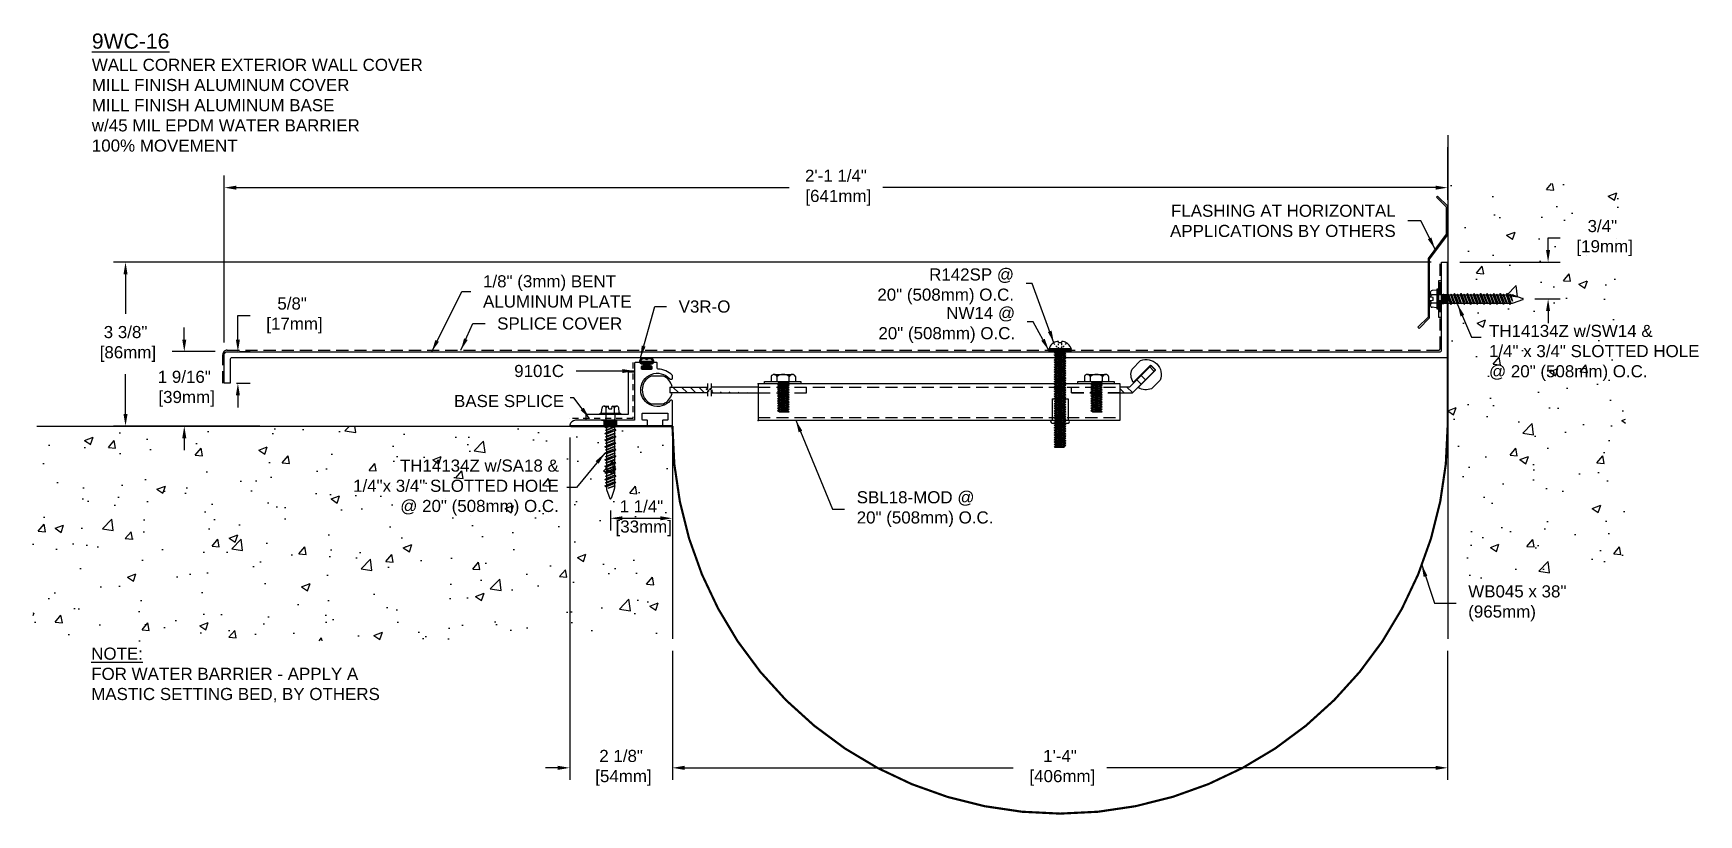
# Model space of a CAD drawing. Header units: inches. Extents: x -10 to 110, y -2 to 15.
# Drawn here: x -9.76 to 24.61, y -1.31 to 14.82 of the extents above; entities that cross this region are included whole.
import ezdxf

# ---------------------------------------------------------------- set-up
doc = ezdxf.new("R2010")
doc.units = ezdxf.units.IN
doc.header["$MEASUREMENT"] = 0
doc.linetypes.add('DASHED2', pattern=[0.375, 0.25, -0.125])
doc.linetypes.add('HIDDEN', pattern=[0.375, 0.25, -0.125])
for name, color, linetype in [('ANCHORS', 4, 'Continuous'), ('CONDITIONS', 1, 'Continuous'), ('DIMENSIONS', 3, 'Continuous'), ('FILLERS', 2, 'Continuous'), ('METALS', 7, 'Continuous'), ('TEXT', 2, 'Continuous')]:
    doc.layers.add(name, color=color, linetype=linetype)
doc.styles.add('ARIAL', font='arial.ttf')
doc.dimstyles.new('Arial', dxfattribs={"dimtxt": 0.25, "dimasz": 0.25, "dimexe": 0.25, "dimexo": 0.25, "dimgap": 0.25, "dimtad": 0, "dimtih": 1, "dimtoh": 1, "dimdec": 4, "dimzin": 3, "dimdsep": 46, "dimlunit": 4, "dimtxsty": 'ARIAL', "dimcen": 0.25, "dimadec": 0, "dimazin": 0, "dimtfac": 1, "dimtdec": 4, "dimtofl": 0, "dimtmove": 0, "dimatfit": 3, "dimfxl": 0, "dimfrac": 2, "dimtolj": 1, "dimtzin": 0, "dimarcsym": 0})

msp = doc.modelspace()

# ---------------------------------------------------------------- texts
at = {"layer": 'TEXT', "style": 'ARIAL'}
for s, insert, char_height, width, attachment_point in [('{\\L9WC-16\\P\\H0.8x;\\lWALL CORNER EXTERIOR WALL COVER\\PMILL FINISH ALUMINUM COVER\\PMILL FINISH ALUMINUM BASE\\Pw/45 MIL EPDM WATER BARRIER\\P100% MOVEMENT}', (-8.5537002, 14.818022), 0.3125, 9.15625, 1), ('FLASHING AT HORIZONTAL APPLICATIONS BY OTHERS', (18.3562012, 10.9489369), 0.25, 5.241249772, 6), ('TH14134Z w/SW14 &\\P1/4" x 3/4" SLOTTED HOLE  \\P@ 20" (508mm) O.C.', (20.2822841, 8.8037669), 0.25, 4.39767918, 1), ('{\\LNOTE:}\\PFOR WATER BARRIER - APPLY A MASTIC SETTING BED, BY OTHERS', (-8.5665109, 2.1406167), 0.25, 6.806874063, 1)]:
    msp.add_mtext(s, dxfattribs=dict(at, insert=insert, char_height=char_height, width=width, attachment_point=attachment_point))
at = {"layer": 'TEXT', "char_height": 0.25, "style": 'ARIAL'}
for s, insert, attachment_point in [('R142SP @\\P20" (508mm) O.C.', (10.4794646, 9.5978979), 6), ('1/8" (3mm) BENT\\PALUMINUM PLATE', (-0.4794071, 9.4927077), 4), ('V3R-O', (3.5581868, 9.1800449), 4), ('SPLICE COVER', (-0.1882443, 8.8300035), 4), ('\\A1;NW14 @\\P20" (508mm) O.C.', (10.501858, 8.8019868), 6), ('9101C', (1.192562, 7.8495819), 6), ('\\A1;BASE SPLICE', (1.192562, 7.3560699), 3), ('TH14134Z w/SA18 &\\P1/4"x 3/4" SLOTTED HOLE  \\P@ 20" (508mm) O.C.', (1.0843545, 5.4435918), 6), ('SBL18-MOD @\\P20" (508mm) O.C.', (7.2324209, 4.9981437), 4), ('WB045 x 38"\\P(965mm)', (19.8538512, 3.0554513), 4)]:
    msp.add_mtext(s, dxfattribs=dict(at, insert=insert, attachment_point=attachment_point))

# ---------------------------------------------------------------- blocks, each defined once
blk = doc.blocks.new('*D12')
at = {"layer": 'Defpoints', "color": 0}
for p in [(-5.758, 8.25), (-6.646, 6.713), (-4.834, 6.713)]:
    blk.add_point(p, dxfattribs=at)
at = {"layer": 'DIMENSIONS', "color": 0, "lineweight": -2}
for p, q in [((-6.646, 8.5), (-6.646, 8.75)), ((-6.008, 8.25), (-6.896, 8.25)), ((-5.084, 6.713), (-6.896, 6.713)), ((-6.646, 6.463), (-6.646, 6.213))]:
    blk.add_line(p, q, dxfattribs=at)
at = {"layer": 'DIMENSIONS', "color": 0}
for points in [[(-6.688, 8.5), (-6.604, 8.5), (-6.646, 8.25)], [(-6.688, 6.463), (-6.604, 6.463), (-6.646, 6.713)]]:
    blk.add_solid(points, dxfattribs=at)
at = {"layer": 'DIMENSIONS', "color": 0, "insert": (-6.646, 7.485), "char_height": 0.25, "attachment_point": 5, "style": 'ARIAL'}
blk.add_mtext('\\A1;1 9/16"\\P [39mm]', dxfattribs=at)
blk = doc.blocks.new('*D13')
at = {"layer": 'Defpoints', "color": 0}
for p in [(-5.758, 8.25), (-5.821, 7.597), (-5.539, 7.597)]:
    blk.add_point(p, dxfattribs=at)
at = {"layer": 'DIMENSIONS', "color": 0, "lineweight": -2}
for p, q in [((-5.539, 8.5), (-5.539, 8.998)), ((-5.539, 8.998), (-5.289, 8.998)), ((-5.508, 8.25), (-5.289, 8.25)), ((-5.571, 7.597), (-5.289, 7.597)), ((-5.539, 7.347), (-5.539, 7.097))]:
    blk.add_line(p, q, dxfattribs=at)
at = {"layer": 'DIMENSIONS', "color": 0}
for points in [[(-5.581, 8.5), (-5.498, 8.5), (-5.539, 8.25)], [(-5.581, 7.347), (-5.498, 7.347), (-5.539, 7.597)]]:
    blk.add_solid(points, dxfattribs=at)
at = {"layer": 'DIMENSIONS', "color": 0, "insert": (-4.42, 8.998), "char_height": 0.25, "attachment_point": 5, "style": 'ARIAL'}
blk.add_mtext('\\A1;5/8"\\P [17mm]', dxfattribs=at)
blk = doc.blocks.new('*D14')
at = {"layer": 'Defpoints', "color": 0}
for p in [(3.429, 2.321), (19.429, 2.321), (19.429, -0.342)]:
    blk.add_point(p, dxfattribs=at)
at = {"layer": 'DIMENSIONS', "color": 0, "lineweight": -2}
for p, q in [((3.429, 2.071), (3.429, -0.592)), ((19.429, 2.071), (19.429, -0.592)), ((3.679, -0.342), (10.463, -0.342)), ((19.179, -0.342), (12.396, -0.342))]:
    blk.add_line(p, q, dxfattribs=at)
at = {"layer": 'DIMENSIONS', "color": 0}
for points in [[(3.679, -0.3), (3.679, -0.384), (3.429, -0.342)], [(19.179, -0.3), (19.179, -0.384), (19.429, -0.342)]]:
    blk.add_solid(points, dxfattribs=at)
at = {"layer": 'DIMENSIONS', "color": 0, "insert": (11.429, -0.342), "char_height": 0.25, "attachment_point": 5, "style": 'ARIAL'}
blk.add_mtext('\\A1;1\'-4"\\P [406mm]', dxfattribs=at)
blk = doc.blocks.new('*D15')
at = {"layer": 'Defpoints', "color": 0}
for p in [(19.429, 12.72), (19.429, 11.636), (-5.821, 8.187)]:
    blk.add_point(p, dxfattribs=at)
at = {"layer": 'DIMENSIONS', "color": 0, "lineweight": -2}
for p, q in [((19.429, 12.47), (19.429, 11.386)), ((-5.821, 8.437), (-5.821, 11.886)), ((-5.571, 11.636), (5.838, 11.636)), ((19.179, 11.636), (7.771, 11.636))]:
    blk.add_line(p, q, dxfattribs=at)
at = {"layer": 'DIMENSIONS', "color": 0}
for points in [[(-5.571, 11.677), (-5.571, 11.594), (-5.821, 11.636)], [(19.179, 11.677), (19.179, 11.594), (19.429, 11.636)]]:
    blk.add_solid(points, dxfattribs=at)
at = {"layer": 'DIMENSIONS', "color": 0, "insert": (6.804, 11.636), "char_height": 0.25, "attachment_point": 5, "style": 'ARIAL'}
blk.add_mtext('\\A1;2\'-1 1/4"\\P [641mm]', dxfattribs=at)
blk = doc.blocks.new('*D16')
at = {"layer": 'Defpoints', "color": 0}
for p in [(-7.858, 10.097), (19.339, 10.097), (-4.834, 6.713)]:
    blk.add_point(p, dxfattribs=at)
at = {"layer": 'DIMENSIONS', "color": 0, "lineweight": -2}
for p, q in [((19.089, 10.097), (-8.108, 10.097)), ((-7.858, 9.847), (-7.858, 9.029)), ((-7.858, 6.963), (-7.858, 7.788)), ((-5.084, 6.713), (-8.108, 6.713))]:
    blk.add_line(p, q, dxfattribs=at)
at = {"layer": 'DIMENSIONS', "color": 0}
for points in [[(-7.9, 9.847), (-7.817, 9.847), (-7.858, 10.097)], [(-7.9, 6.963), (-7.817, 6.963), (-7.858, 6.713)]]:
    blk.add_solid(points, dxfattribs=at)
at = {"layer": 'DIMENSIONS', "color": 0, "insert": (-7.858, 8.409), "char_height": 0.25, "attachment_point": 5, "style": 'ARIAL'}
blk.add_mtext('\\A1;3 3/8"\\P [86mm]', dxfattribs=at)
blk = doc.blocks.new('R142PS')
for p, q in [((-0.226, 0.031), (0.226, 0.031)), ((-0.226, 0.031), (-0.22, 0)), ((-0.22, 0), (0.22, 0)), ((-0.109, 0.116), (-0.133, 0.141)), ((-0.057, 0.062), (-0.086, 0.092)), ((-0.085, 0), (-0.085, -0.03)), ((-0.034, 0.038), (-0.042, 0.046)), ((-0.034, 0.161), (-0.034, 0.182)), ((-0.034, 0.161), (0.034, 0.161)), ((-0.034, 0.103), (-0.034, 0.131)), ((-0.034, 0.038), (-0.034, 0.065)), ((-0.034, 0.038), (-0.01, 0.038)), ((0.01, 0.038), (0.034, 0.038)), ((0.034, 0.161), (0.034, 0.182)), ((0.034, 0.106), (0.034, 0.142)), ((0.034, 0.038), (0.034, 0.073)), ((0.034, 0.038), (0.042, 0.046)), ((0.057, 0.062), (0.086, 0.092)), ((0.085, 0), (0.085, -0.005)), ((0.109, 0.116), (0.133, 0.141)), ((0.226, 0.031), (0.22, 0)), ((-0.119, -0.05), (0.119, -0.025)), ((-0.119, -0.05), (-0.085, -0.03)), ((-0.119, -0.05), (-0.085, -0.07)), ((-0.119, -0.1), (0.119, -0.075)), ((-0.119, -0.1), (-0.085, -0.08)), ((-0.119, -0.1), (-0.085, -0.12)), ((-0.119, -0.15), (0.119, -0.125)), ((-0.119, -0.15), (-0.085, -0.13)), ((-0.119, -0.15), (-0.085, -0.17)), ((-0.119, -0.2), (0.119, -0.175)), ((-0.119, -0.2), (-0.085, -0.18)), ((-0.119, -0.2), (-0.085, -0.22)), ((-0.119, -0.25), (0.119, -0.225)), ((-0.119, -0.25), (-0.085, -0.23)), ((-0.119, -0.25), (-0.085, -0.27)), ((-0.119, -0.3), (0.119, -0.275)), ((-0.119, -0.3), (-0.085, -0.28)), ((-0.119, -0.3), (-0.085, -0.32)), ((-0.119, -0.35), (0.119, -0.325)), ((-0.119, -0.35), (-0.085, -0.33)), ((-0.085, -0.03), (0.085, -0.005)), ((-0.085, -0.07), (0.085, -0.045)), ((-0.085, -0.08), (0.085, -0.055)), ((-0.085, -0.07), (-0.085, -0.08)), ((-0.085, -0.12), (0.085, -0.095)), ((-0.085, -0.13), (0.085, -0.105)), ((-0.085, -0.12), (-0.085, -0.13)), ((-0.085, -0.17), (0.085, -0.145)), ((-0.085, -0.18), (0.085, -0.155)), ((-0.085, -0.17), (-0.085, -0.18)), ((-0.085, -0.22), (0.085, -0.195)), ((-0.085, -0.23), (0.085, -0.205)), ((-0.085, -0.22), (-0.085, -0.23)), ((-0.085, -0.27), (0.085, -0.245)), ((-0.085, -0.28), (0.085, -0.255)), ((-0.085, -0.27), (-0.085, -0.28)), ((-0.085, -0.32), (0.085, -0.295)), ((-0.085, -0.33), (0.085, -0.305)), ((-0.085, -0.32), (-0.085, -0.33)), ((0.119, -0.025), (0.085, -0.005)), ((0.119, -0.025), (0.085, -0.045)), ((0.085, -0.045), (0.085, -0.055)), ((0.119, -0.075), (0.085, -0.055)), ((0.119, -0.075), (0.085, -0.095)), ((0.085, -0.095), (0.085, -0.105)), ((0.119, -0.125), (0.085, -0.105)), ((0.119, -0.125), (0.085, -0.145)), ((0.085, -0.145), (0.085, -0.155)), ((0.119, -0.175), (0.085, -0.155)), ((0.119, -0.175), (0.085, -0.195)), ((0.085, -0.195), (0.085, -0.205)), ((0.119, -0.225), (0.085, -0.205)), ((0.119, -0.225), (0.085, -0.245)), ((0.085, -0.245), (0.085, -0.255)), ((0.119, -0.275), (0.085, -0.255)), ((0.119, -0.275), (0.085, -0.295)), ((0.085, -0.295), (0.085, -0.305)), ((0.119, -0.325), (0.085, -0.305)), ((0.119, -0.325), (0.085, -0.345)), ((-0.119, -0.35), (-0.085, -0.37)), ((-0.119, -0.4), (0.119, -0.375)), ((-0.119, -0.4), (-0.085, -0.38)), ((-0.119, -0.4), (-0.085, -0.42)), ((-0.119, -0.45), (0.119, -0.425)), ((-0.119, -0.45), (-0.085, -0.43)), ((-0.119, -0.45), (-0.085, -0.47)), ((-0.119, -0.5), (0.119, -0.475)), ((-0.119, -0.5), (-0.085, -0.48)), ((-0.119, -0.5), (-0.085, -0.52)), ((-0.119, -0.55), (0.119, -0.525)), ((-0.119, -0.55), (-0.085, -0.53)), ((-0.119, -0.55), (-0.085, -0.57)), ((-0.119, -0.6), (0.119, -0.575)), ((-0.119, -0.6), (-0.085, -0.58)), ((-0.119, -0.6), (-0.085, -0.62)), ((-0.119, -0.65), (0.119, -0.625)), ((-0.119, -0.65), (-0.085, -0.63)), ((-0.119, -0.65), (-0.085, -0.67)), ((-0.119, -0.7), (0.119, -0.675)), ((-0.119, -0.7), (-0.085, -0.68)), ((-0.085, -0.37), (0.085, -0.345)), ((-0.085, -0.38), (0.085, -0.355)), ((-0.085, -0.37), (-0.085, -0.38)), ((-0.085, -0.42), (0.085, -0.395)), ((-0.085, -0.43), (0.085, -0.405)), ((-0.085, -0.42), (-0.085, -0.43)), ((-0.085, -0.47), (0.085, -0.445)), ((-0.085, -0.48), (0.085, -0.455)), ((-0.085, -0.47), (-0.085, -0.48)), ((-0.085, -0.52), (0.085, -0.495)), ((-0.085, -0.53), (0.085, -0.505)), ((-0.085, -0.52), (-0.085, -0.53)), ((-0.085, -0.57), (0.085, -0.545)), ((-0.085, -0.58), (0.085, -0.555)), ((-0.085, -0.57), (-0.085, -0.58)), ((-0.085, -0.62), (0.085, -0.595)), ((-0.085, -0.63), (0.085, -0.605)), ((-0.085, -0.62), (-0.085, -0.63)), ((-0.085, -0.67), (0.085, -0.645)), ((-0.085, -0.68), (0.085, -0.655)), ((-0.085, -0.67), (-0.085, -0.68)), ((0.085, -0.345), (0.085, -0.355)), ((0.119, -0.375), (0.085, -0.355)), ((0.119, -0.375), (0.085, -0.395)), ((0.085, -0.395), (0.085, -0.405)), ((0.119, -0.425), (0.085, -0.405)), ((0.119, -0.425), (0.085, -0.445)), ((0.085, -0.445), (0.085, -0.455)), ((0.119, -0.475), (0.085, -0.455)), ((0.119, -0.475), (0.085, -0.495)), ((0.085, -0.495), (0.085, -0.505)), ((0.119, -0.525), (0.085, -0.505)), ((0.119, -0.525), (0.085, -0.545)), ((0.085, -0.545), (0.085, -0.555)), ((0.119, -0.575), (0.085, -0.555)), ((0.119, -0.575), (0.085, -0.595)), ((0.085, -0.595), (0.085, -0.605)), ((0.119, -0.625), (0.085, -0.605)), ((0.119, -0.625), (0.085, -0.645)), ((0.085, -0.645), (0.085, -0.655)), ((0.119, -0.675), (0.085, -0.655)), ((0.119, -0.675), (0.085, -0.695)), ((-0.119, -0.7), (-0.085, -0.72)), ((-0.119, -0.75), (0.119, -0.725)), ((-0.119, -0.75), (-0.085, -0.73)), ((-0.119, -0.75), (-0.085, -0.77)), ((-0.119, -0.8), (0.119, -0.775)), ((-0.119, -0.8), (-0.085, -0.78)), ((-0.119, -0.8), (-0.085, -0.82)), ((-0.119, -0.85), (0.119, -0.825)), ((-0.119, -0.85), (-0.085, -0.83)), ((-0.119, -0.85), (-0.085, -0.87)), ((-0.119, -0.9), (0.119, -0.875)), ((-0.119, -0.9), (-0.085, -0.88)), ((-0.119, -0.9), (-0.085, -0.92)), ((-0.119, -0.95), (0.119, -0.925)), ((-0.119, -0.95), (-0.085, -0.93)), ((-0.119, -0.95), (-0.085, -0.97)), ((-0.119, -1), (0.119, -0.975)), ((-0.119, -1), (-0.085, -0.98)), ((-0.119, -1), (-0.085, -1.02)), ((-0.119, -1.05), (0.119, -1.025)), ((-0.119, -1.05), (-0.085, -1.03)), ((-0.085, -0.72), (0.085, -0.695)), ((-0.085, -0.73), (0.085, -0.705)), ((-0.085, -0.72), (-0.085, -0.73)), ((-0.085, -0.77), (0.085, -0.745)), ((-0.085, -0.78), (0.085, -0.755)), ((-0.085, -0.77), (-0.085, -0.78)), ((-0.085, -0.82), (0.085, -0.795)), ((-0.085, -0.83), (0.085, -0.805)), ((-0.085, -0.82), (-0.085, -0.83)), ((-0.085, -0.87), (0.085, -0.845)), ((-0.085, -0.88), (0.085, -0.855)), ((-0.085, -0.87), (-0.085, -0.88)), ((-0.085, -0.92), (0.085, -0.895)), ((-0.085, -0.93), (0.085, -0.905)), ((-0.085, -0.92), (-0.085, -0.93)), ((-0.085, -0.97), (0.085, -0.945)), ((-0.085, -0.98), (0.085, -0.955)), ((-0.085, -0.97), (-0.085, -0.98)), ((-0.085, -1.02), (0.085, -0.995)), ((-0.085, -1.03), (0.085, -1.005)), ((-0.085, -1.02), (-0.085, -1.03)), ((0.085, -0.695), (0.085, -0.705)), ((0.119, -0.725), (0.085, -0.705)), ((0.119, -0.725), (0.085, -0.745)), ((0.085, -0.745), (0.085, -0.755)), ((0.119, -0.775), (0.085, -0.755)), ((0.119, -0.775), (0.085, -0.795)), ((0.085, -0.795), (0.085, -0.805)), ((0.119, -0.825), (0.085, -0.805)), ((0.119, -0.825), (0.085, -0.845)), ((0.085, -0.845), (0.085, -0.855)), ((0.119, -0.875), (0.085, -0.855)), ((0.119, -0.875), (0.085, -0.895)), ((0.085, -0.895), (0.085, -0.905)), ((0.119, -0.925), (0.085, -0.905)), ((0.119, -0.925), (0.085, -0.945)), ((0.085, -0.945), (0.085, -0.955)), ((0.119, -0.975), (0.085, -0.955)), ((0.119, -0.975), (0.085, -0.995)), ((0.085, -0.995), (0.085, -1.005)), ((0.119, -1.025), (0.085, -1.005)), ((0.119, -1.025), (0.085, -1.045)), ((-0.119, -1.05), (-0.085, -1.07)), ((-0.119, -1.1), (0.119, -1.075)), ((-0.119, -1.1), (-0.085, -1.08)), ((-0.119, -1.1), (-0.085, -1.12)), ((-0.119, -1.15), (0.119, -1.125)), ((-0.119, -1.15), (-0.085, -1.13)), ((-0.119, -1.15), (-0.085, -1.17)), ((-0.119, -1.2), (0.119, -1.175)), ((-0.119, -1.2), (-0.085, -1.18)), ((-0.119, -1.2), (-0.085, -1.22)), ((-0.119, -1.25), (0.119, -1.225)), ((-0.119, -1.25), (-0.085, -1.23)), ((-0.119, -1.25), (-0.085, -1.27)), ((-0.119, -1.3), (0.119, -1.275)), ((-0.119, -1.3), (-0.085, -1.28)), ((-0.119, -1.3), (-0.085, -1.32)), ((-0.119, -1.35), (0.119, -1.325)), ((-0.119, -1.35), (-0.085, -1.33)), ((-0.119, -1.35), (-0.085, -1.37)), ((-0.085, -1.07), (0.085, -1.045)), ((-0.085, -1.08), (0.085, -1.055)), ((-0.085, -1.07), (-0.085, -1.08)), ((-0.085, -1.12), (0.085, -1.095)), ((-0.085, -1.13), (0.085, -1.105)), ((-0.085, -1.12), (-0.085, -1.13)), ((-0.085, -1.17), (0.085, -1.145)), ((-0.085, -1.18), (0.085, -1.155)), ((-0.085, -1.17), (-0.085, -1.18)), ((-0.085, -1.22), (0.085, -1.195)), ((-0.085, -1.23), (0.085, -1.205)), ((-0.085, -1.22), (-0.085, -1.23)), ((-0.085, -1.27), (0.085, -1.245)), ((-0.085, -1.28), (0.085, -1.255)), ((-0.085, -1.27), (-0.085, -1.28)), ((-0.085, -1.32), (0.085, -1.295)), ((-0.085, -1.33), (0.085, -1.305)), ((-0.085, -1.32), (-0.085, -1.33)), ((-0.085, -1.37), (0.085, -1.345)), ((-0.085, -1.38), (0.085, -1.355)), ((-0.085, -1.37), (-0.085, -1.38)), ((0.085, -1.045), (0.085, -1.055)), ((0.119, -1.075), (0.085, -1.055)), ((0.119, -1.075), (0.085, -1.095)), ((0.085, -1.095), (0.085, -1.105)), ((0.119, -1.125), (0.085, -1.105)), ((0.119, -1.125), (0.085, -1.145)), ((0.085, -1.145), (0.085, -1.155)), ((0.119, -1.175), (0.085, -1.155)), ((0.119, -1.175), (0.085, -1.195)), ((0.085, -1.195), (0.085, -1.205)), ((0.119, -1.225), (0.085, -1.205)), ((0.119, -1.225), (0.085, -1.245)), ((0.085, -1.245), (0.085, -1.255)), ((0.119, -1.275), (0.085, -1.255)), ((0.119, -1.275), (0.085, -1.295)), ((0.085, -1.295), (0.085, -1.305)), ((0.119, -1.325), (0.085, -1.305)), ((0.119, -1.325), (0.085, -1.345)), ((0.085, -1.345), (0.085, -1.355)), ((0.119, -1.375), (0.085, -1.355)), ((-0.119, -1.4), (0.119, -1.375)), ((-0.119, -1.4), (-0.085, -1.38)), ((-0.119, -1.4), (-0.085, -1.42)), ((-0.119, -1.45), (0.119, -1.425)), ((-0.119, -1.45), (-0.085, -1.43)), ((-0.119, -1.45), (-0.085, -1.47)), ((-0.119, -1.5), (0.119, -1.475)), ((-0.119, -1.5), (-0.085, -1.48)), ((-0.119, -1.5), (-0.085, -1.52)), ((-0.119, -1.55), (0.119, -1.525)), ((-0.119, -1.55), (-0.085, -1.53)), ((-0.119, -1.55), (-0.085, -1.57)), ((-0.119, -1.6), (0.119, -1.575)), ((-0.119, -1.6), (-0.085, -1.58)), ((-0.119, -1.6), (-0.085, -1.62)), ((-0.119, -1.65), (0.119, -1.625)), ((-0.119, -1.65), (-0.085, -1.63)), ((-0.119, -1.65), (-0.085, -1.67)), ((-0.119, -1.7), (0.119, -1.675)), ((-0.119, -1.7), (-0.085, -1.68)), ((-0.119, -1.7), (-0.085, -1.72)), ((-0.085, -1.42), (0.085, -1.395)), ((-0.085, -1.43), (0.085, -1.405)), ((-0.085, -1.42), (-0.085, -1.43)), ((-0.085, -1.47), (0.085, -1.445)), ((-0.085, -1.48), (0.085, -1.455)), ((-0.085, -1.47), (-0.085, -1.48)), ((-0.085, -1.52), (0.085, -1.495)), ((-0.085, -1.53), (0.085, -1.505)), ((-0.085, -1.52), (-0.085, -1.53)), ((-0.085, -1.57), (0.085, -1.545)), ((-0.085, -1.58), (0.085, -1.555)), ((-0.085, -1.57), (-0.085, -1.58)), ((-0.085, -1.62), (0.085, -1.595)), ((-0.085, -1.63), (0.085, -1.605)), ((-0.085, -1.62), (-0.085, -1.63)), ((-0.085, -1.67), (0.085, -1.645)), ((-0.085, -1.68), (0.085, -1.655)), ((-0.085, -1.67), (-0.085, -1.68)), ((-0.085, -1.72), (0.085, -1.695)), ((-0.085, -1.73), (0.085, -1.705)), ((0.119, -1.375), (0.085, -1.395)), ((0.085, -1.395), (0.085, -1.405)), ((0.119, -1.425), (0.085, -1.405)), ((0.119, -1.425), (0.085, -1.445)), ((0.085, -1.445), (0.085, -1.455)), ((0.119, -1.475), (0.085, -1.455)), ((0.119, -1.475), (0.085, -1.495)), ((0.085, -1.495), (0.085, -1.505)), ((0.119, -1.525), (0.085, -1.505)), ((0.119, -1.525), (0.085, -1.545)), ((0.085, -1.545), (0.085, -1.555)), ((0.119, -1.575), (0.085, -1.555)), ((0.119, -1.575), (0.085, -1.595)), ((0.085, -1.595), (0.085, -1.605)), ((0.119, -1.625), (0.085, -1.605)), ((0.119, -1.625), (0.085, -1.645)), ((0.085, -1.645), (0.085, -1.655)), ((0.119, -1.675), (0.085, -1.655)), ((0.119, -1.675), (0.085, -1.695)), ((0.085, -1.695), (0.085, -1.705)), ((0.119, -1.725), (0.085, -1.705)), ((-0.119, -1.75), (0.119, -1.725)), ((-0.119, -1.75), (-0.085, -1.73)), ((-0.119, -1.75), (-0.085, -1.77)), ((-0.119, -1.8), (0.119, -1.775)), ((-0.119, -1.8), (-0.085, -1.78)), ((-0.119, -1.8), (-0.085, -1.82)), ((-0.119, -1.845), (0.119, -1.82)), ((-0.119, -1.845), (-0.085, -1.825)), ((-0.119, -1.845), (-0.085, -1.864)), ((-0.119, -1.895), (0.119, -1.87)), ((-0.119, -1.895), (-0.085, -1.875)), ((-0.119, -1.895), (-0.085, -1.914)), ((-0.119, -1.945), (0.119, -1.92)), ((-0.119, -1.945), (-0.085, -1.925)), ((-0.119, -1.945), (-0.085, -1.964)), ((-0.119, -1.995), (0.119, -1.97)), ((-0.119, -1.995), (-0.085, -1.975)), ((-0.119, -1.995), (-0.11, -2)), ((-0.11, -2), (0.085, -2)), ((-0.085, -1.72), (-0.085, -1.73)), ((-0.085, -1.77), (0.085, -1.745)), ((-0.085, -1.78), (0.085, -1.755)), ((-0.085, -1.77), (-0.085, -1.78)), ((-0.085, -1.82), (0.085, -1.795)), ((-0.085, -1.83), (0.085, -1.805)), ((-0.085, -1.82), (-0.085, -1.83)), ((-0.085, -1.864), (0.085, -1.839)), ((-0.085, -1.875), (0.085, -1.85)), ((-0.085, -1.864), (-0.085, -1.875)), ((-0.085, -1.914), (0.085, -1.889)), ((-0.085, -1.925), (0.085, -1.9)), ((-0.085, -1.914), (-0.085, -1.925)), ((-0.085, -1.964), (0.085, -1.939)), ((-0.085, -1.975), (0.085, -1.95)), ((-0.085, -1.964), (-0.085, -1.975)), ((0.012, -2), (0.085, -1.989)), ((0.119, -1.725), (0.085, -1.745)), ((0.085, -1.745), (0.085, -1.755)), ((0.119, -1.775), (0.085, -1.755)), ((0.119, -1.775), (0.085, -1.795)), ((0.085, -1.795), (0.085, -1.805)), ((0.119, -1.82), (0.085, -1.8)), ((0.119, -1.82), (0.085, -1.839)), ((0.085, -1.839), (0.085, -1.85)), ((0.119, -1.87), (0.085, -1.85)), ((0.119, -1.87), (0.085, -1.889)), ((0.085, -1.889), (0.085, -1.9)), ((0.119, -1.92), (0.085, -1.9)), ((0.119, -1.92), (0.085, -1.939)), ((0.085, -1.939), (0.085, -1.95)), ((0.119, -1.97), (0.085, -1.95)), ((0.119, -1.97), (0.085, -1.989)), ((0.085, -1.989), (0.085, -2))]:
    blk.add_line(p, q)
for centre, radius, start, end in [((-0.08, 0), 0.149, 152.7282, 167.9922), ((-0.041, -0.02), 0.192, 128.7816, 152.7282), ((-0.016, -0.051), 0.232, 108.4084, 128.7816), ((0, -0.1), 0.284, 96.8718, 108.4084), ((0, -0.1), 0.284, 71.5916, 83.1282), ((0.016, -0.051), 0.232, 51.2184, 71.5916), ((0.041, -0.02), 0.192, 27.2718, 51.2184), ((0.08, 0), 0.149, 12.0078, 27.2718)]:
    blk.add_arc(centre, radius, start, end)
blk = doc.blocks.new('9101C')
blk.add_lwpolyline([(-0.054, 0.975, 0.214722), (-0.043, 0.97), (-0.015, 0.97, 0.414214), (0, 0.985), (0, 1.038, 0.196389), (-0.004, 1.049, 0.192702), (-0.298, 1.178, -0.404395), (-0.312, 1.193), (-0.312, 1.298, 0.414214), (-0.327, 1.313), (-0.391, 1.313, 0.424346), (-0.406, 1.297, -0.424007), (-0.421, 1.282), (-0.454, 1.282, 0.414214), (-0.469, 1.267), (-0.469, 1.25, 0.414214), (-0.454, 1.235), (-0.437, 1.235, -0.414214), (-0.422, 1.22), (-0.422, 1.187, -0.414214), (-0.437, 1.172), (-0.625, 1.172, -0.414214), (-0.64, 1.187), (-0.64, 1.22, -0.414214), (-0.625, 1.235), (-0.609, 1.235, 0.414214), (-0.594, 1.25), (-0.594, 1.267, 0.414214), (-0.609, 1.282), (-0.641, 1.282, -0.414214), (-0.656, 1.297), (-0.656, 1.298, 0.414214), (-0.671, 1.313), (-0.766, 1.313, 0.414214), (-0.781, 1.298), (-0.781, 0.135, -0.414214), (-0.796, 0.12), (-1.391, 0.12), (-1.406, 0.105), (-1.421, 0.12), (-2, 0.12, 0.372825), (-2.119, 0.017, 0.45685), (-2.104, 0), (-0.529, 0, 0.414214), (-0.514, 0.015), (-0.514, 0.11, 0.414214), (-0.529, 0.125), (-0.609, 0.125, -0.414214), (-0.624, 0.14), (-0.624, 0.255, -0.414214), (-0.609, 0.27), (-0.108, 0.27, -0.414214), (-0.093, 0.255), (-0.093, 0.14, -0.414214), (-0.108, 0.125), (-0.188, 0.125, 0.414214), (-0.203, 0.11), (-0.203, 0.015, 0.414214), (-0.188, 0), (-0.015, 0, 0.414214), (0, 0.015), (0, 0.518, 0.414214), (-0.015, 0.533), (-0.036, 0.533, 0.22337), (-0.047, 0.528, -2.704817), (-0.054, 0.975, 0.214722)], format="xyb", close=True)
blk = doc.blocks.new('V3R')
h = blk.add_hatch(color=256)
h.paths.add_polyline_path([(16.202, 8.027), (16.3, 8.027, 0.622111), (16.159, 8.11, -0.142696), (16.141, 8.11, 0.622111), (16, 8.027), (16.097, 8.027), (16.097, 7.952), (16.042, 7.952), (16.042, 7.917), (16.257, 7.917), (16.257, 7.952), (16.202, 7.952)])
h.paths.add_polyline_path([(16.025, 8.052, -0.564406), (16.139, 8.086, 0.17356), (16.16, 8.086, -0.564406), (16.275, 8.052)], flags=16)
for points in [[(16.257, 7.917), (16.042, 7.917), (16.042, 7.952), (16.097, 7.952), (16.097, 8.027), (16, 8.027, -0.622111), (16.141, 8.11, 0.142696), (16.159, 8.11, -0.622111), (16.3, 8.027), (16.202, 8.027), (16.202, 7.952), (16.257, 7.952)], [(16.139, 8.086, 0.17356), (16.16, 8.086, -0.564406), (16.275, 8.052), (16.025, 8.052, -0.564406)]]:
    blk.add_lwpolyline(points, format="xyb", close=True)
blk = doc.blocks.new('*D20')
at = {"layer": 'Defpoints', "color": 0}
for p in [(1.311, 6.73), (3.429, 2.321), (1.311, -0.342)]:
    blk.add_point(p, dxfattribs=at)
at = {"layer": 'DIMENSIONS', "color": 0, "lineweight": -2}
for p, q in [((1.311, 6.48), (1.311, -0.592)), ((3.429, 2.071), (3.429, -0.592)), ((1.061, -0.342), (0.811, -0.342)), ((3.679, -0.342), (3.929, -0.342))]:
    blk.add_line(p, q, dxfattribs=at)
at = {"layer": 'DIMENSIONS', "color": 0}
for points in [[(1.061, -0.3), (1.061, -0.384), (1.311, -0.342)], [(3.679, -0.3), (3.679, -0.384), (3.429, -0.342)]]:
    blk.add_solid(points, dxfattribs=at)
at = {"layer": 'DIMENSIONS', "color": 0, "insert": (2.37, -0.342), "char_height": 0.25, "attachment_point": 5, "style": 'ARIAL'}
blk.add_mtext('\\A1;2 1/8"\\P [54mm]', dxfattribs=at)
blk = doc.blocks.new('H1458S')
for p, q in [((-0.25, 0.104), (-0.25, 0)), ((-0.25, 0), (0.25, 0)), ((-0.188, 0.144), (0.187, 0.144)), ((-0.125, 0), (-0.125, 0.104)), ((-0.119, 0), (-0.085, -0.02)), ((-0.085, -0.02), (0.048, 0)), ((0.125, 0), (0.125, 0.104)), ((0.25, 0.104), (0.25, 0)), ((-0.119, -0.05), (0.119, -0.025)), ((-0.119, -0.05), (-0.085, -0.03)), ((-0.119, -0.05), (-0.085, -0.07)), ((-0.119, -0.1), (0.119, -0.075)), ((-0.119, -0.1), (-0.085, -0.08)), ((-0.119, -0.1), (-0.085, -0.12)), ((-0.119, -0.15), (0.119, -0.125)), ((-0.119, -0.15), (-0.085, -0.13)), ((-0.119, -0.15), (-0.085, -0.17)), ((-0.119, -0.2), (0.119, -0.175)), ((-0.119, -0.2), (-0.085, -0.18)), ((-0.119, -0.2), (-0.085, -0.22)), ((-0.119, -0.25), (0.119, -0.225)), ((-0.119, -0.25), (-0.085, -0.23)), ((-0.119, -0.25), (-0.085, -0.27)), ((-0.119, -0.3), (0.119, -0.275)), ((-0.119, -0.3), (-0.085, -0.28)), ((-0.119, -0.3), (-0.085, -0.32)), ((-0.119, -0.35), (0.119, -0.325)), ((-0.119, -0.35), (-0.085, -0.33)), ((-0.085, -0.03), (0.085, -0.005)), ((-0.085, -0.02), (-0.085, -0.03)), ((-0.085, -0.07), (0.085, -0.045)), ((-0.085, -0.08), (0.085, -0.055)), ((-0.085, -0.07), (-0.085, -0.08)), ((-0.085, -0.12), (0.085, -0.095)), ((-0.085, -0.13), (0.085, -0.105)), ((-0.085, -0.12), (-0.085, -0.13)), ((-0.085, -0.17), (0.085, -0.145)), ((-0.085, -0.18), (0.085, -0.155)), ((-0.085, -0.17), (-0.085, -0.18)), ((-0.085, -0.22), (0.085, -0.195)), ((-0.085, -0.23), (0.085, -0.205)), ((-0.085, -0.22), (-0.085, -0.23)), ((-0.085, -0.27), (0.085, -0.245)), ((-0.085, -0.28), (0.085, -0.255)), ((-0.085, -0.27), (-0.085, -0.28)), ((-0.085, -0.32), (0.085, -0.295)), ((-0.085, -0.33), (0.085, -0.305)), ((-0.085, -0.32), (-0.085, -0.33)), ((0.094, 0), (0.085, -0.005)), ((0.119, -0.025), (0.085, -0.005)), ((0.119, -0.025), (0.085, -0.045)), ((0.085, -0.045), (0.085, -0.055)), ((0.119, -0.075), (0.085, -0.055)), ((0.119, -0.075), (0.085, -0.095)), ((0.085, -0.095), (0.085, -0.105)), ((0.119, -0.125), (0.085, -0.105)), ((0.119, -0.125), (0.085, -0.145)), ((0.085, -0.145), (0.085, -0.155)), ((0.119, -0.175), (0.085, -0.155)), ((0.119, -0.175), (0.085, -0.195)), ((0.085, -0.195), (0.085, -0.205)), ((0.119, -0.225), (0.085, -0.205)), ((0.119, -0.225), (0.085, -0.245)), ((0.085, -0.245), (0.085, -0.255)), ((0.119, -0.275), (0.085, -0.255)), ((0.119, -0.275), (0.085, -0.295)), ((0.085, -0.295), (0.085, -0.305)), ((0.119, -0.325), (0.085, -0.305)), ((0.119, -0.325), (0.085, -0.345)), ((-0.119, -0.35), (-0.085, -0.37)), ((-0.119, -0.4), (0.119, -0.375)), ((-0.119, -0.4), (-0.085, -0.38)), ((-0.119, -0.4), (-0.085, -0.42)), ((-0.119, -0.45), (0.119, -0.425)), ((-0.119, -0.45), (-0.085, -0.43)), ((-0.119, -0.45), (-0.085, -0.47)), ((-0.119, -0.5), (0.119, -0.475)), ((-0.119, -0.5), (-0.085, -0.48)), ((-0.119, -0.5), (-0.085, -0.52)), ((-0.119, -0.55), (0.119, -0.525)), ((-0.119, -0.55), (-0.085, -0.53)), ((-0.119, -0.55), (-0.085, -0.57)), ((-0.119, -0.6), (0.119, -0.575)), ((-0.119, -0.6), (-0.085, -0.58)), ((-0.119, -0.6), (-0.085, -0.62)), ((-0.085, -0.37), (0.085, -0.345)), ((-0.085, -0.38), (0.085, -0.355)), ((-0.085, -0.37), (-0.085, -0.38)), ((-0.085, -0.42), (0.085, -0.395)), ((-0.085, -0.43), (0.085, -0.405)), ((-0.085, -0.42), (-0.085, -0.43)), ((-0.085, -0.47), (0.085, -0.445)), ((-0.085, -0.48), (0.085, -0.455)), ((-0.085, -0.47), (-0.085, -0.48)), ((-0.085, -0.52), (0.085, -0.495)), ((-0.085, -0.53), (0.085, -0.505)), ((-0.085, -0.52), (-0.085, -0.53)), ((-0.085, -0.57), (0.085, -0.545)), ((-0.085, -0.58), (0.085, -0.555)), ((-0.085, -0.57), (-0.085, -0.58)), ((-0.085, -0.62), (0.085, -0.595)), ((-0.085, -0.62), (-0.085, -0.625)), ((-0.085, -0.625), (0.119, -0.625)), ((-0.048, -0.625), (0.085, -0.605)), ((0.085, -0.345), (0.085, -0.355)), ((0.119, -0.375), (0.085, -0.355)), ((0.119, -0.375), (0.085, -0.395)), ((0.085, -0.395), (0.085, -0.405)), ((0.119, -0.425), (0.085, -0.405)), ((0.119, -0.425), (0.085, -0.445)), ((0.085, -0.445), (0.085, -0.455)), ((0.119, -0.475), (0.085, -0.455)), ((0.119, -0.475), (0.085, -0.495)), ((0.085, -0.495), (0.085, -0.505)), ((0.119, -0.525), (0.085, -0.505)), ((0.119, -0.525), (0.085, -0.545)), ((0.085, -0.545), (0.085, -0.555)), ((0.119, -0.575), (0.085, -0.555)), ((0.119, -0.575), (0.085, -0.595)), ((0.085, -0.595), (0.085, -0.605)), ((0.119, -0.625), (0.085, -0.605))]:
    blk.add_line(p, q)
for centre, radius, start, end in [((-0.188, 0.075), 0.0688, 24.7615, 155.2385), ((0, -0.071), 0.215, 54.5107, 125.4893), ((0.187, 0.075), 0.0688, 24.7615, 155.2385)]:
    blk.add_arc(centre, radius, start, end)
blk = doc.blocks.new('*U29')
at = {"layer": 'ANCHORS'}
h = blk.add_hatch(dxfattribs=at)
h.set_pattern_fill('ANSI32', color=256, angle=90)
edge = h.paths.add_edge_path()
edge.add_line((9.554, -0.06), (9.804, -0.06))
edge.add_line((9.804, -0.06), (10.279, 0.415))
edge.add_line((10.279, 0.415), (10.19, 0.503))
edge.add_line((10.19, 0.503), (9.747, 0.06))
edge.add_line((9.747, 0.06), (9.554, 0.06))
h = blk.add_hatch(dxfattribs=at)
h.set_pattern_fill('ANSI31', color=256, angle=90)
edge = h.paths.add_edge_path()
edge.add_line((1.039, -0.03), (1.039, -0.06))
edge.add_line((1.039, 0.03), (1.01, 0.011))
edge.add_line((1.039, 0.06), (1.039, 0.03))
edge.add_line((1.039, -0.03), (1.068, -0.011))
edge.add_line((1.068, -0.011), (1.01, 0.011))
edge.add_line((1.039, -0.06), (0.263, -0.06))
edge.add_line((0.263, 0.06), (1.039, 0.06))
h = blk.add_hatch(dxfattribs=at)
h.set_pattern_fill('ANSI31', color=256, angle=90)
edge = h.paths.add_edge_path()
edge.add_line((2.082, 0.06), (1.109, 0.06))
edge.add_line((1.109, -0.06), (2.082, -0.06))
edge.add_line((1.109, -0.03), (1.138, -0.011))
edge.add_line((1.138, -0.011), (1.08, 0.011))
edge.add_line((1.109, 0.03), (1.08, 0.011))
edge.add_line((1.109, 0.06), (1.109, 0.03))
at = {"linetype": 'HIDDEN'}
blk.add_line((2.082, -0.06), (2.082, -0.06), dxfattribs=at)
for p, q in [((8.146, -0.183), (8.146, -0.627)), ((8.146, -0.183), (8.478, -0.183)), ((8.478, -0.183), (8.478, -0.627)), ((8.145, -0.683), (8.479, -0.683)), ((8.146, -0.627), (8.478, -0.627))]:
    blk.add_line(p, q)
blk.add_lwpolyline([(2.214, 0.123), (2.214, 0.175), (2.964, 0.175), (2.964, 0.123)], close=True)
for centre, start, end in [((8.146, -0.655), 90, 267.037), ((8.478, -0.655), 272.963, 90)]:
    blk.add_arc(centre, 0.028, start, end)
at = {"linetype": 'ByBlock'}
for p in [(2.082, 0.123), (2.082, -0.628)]:
    blk.add_point(p, dxfattribs=at)
at = {"layer": 'ANCHORS'}
for p, q in [((1.039, 0.03), (1.01, 0.011)), ((1.068, -0.011), (1.01, 0.011)), ((1.039, 0.13), (1.039, 0.06)), ((1.039, 0.06), (1.039, 0.03)), ((1.109, 0.03), (1.08, 0.011)), ((1.138, -0.011), (1.08, 0.011)), ((1.109, 0.13), (1.109, 0.06)), ((1.109, 0.06), (1.109, 0.03)), ((1.039, -0.03), (1.068, -0.011)), ((1.039, -0.03), (1.039, -0.06)), ((1.039, -0.06), (1.039, -0.13)), ((1.109, -0.03), (1.138, -0.011)), ((1.109, -0.03), (1.109, -0.06)), ((1.109, -0.06), (1.109, -0.13))]:
    blk.add_line(p, q, dxfattribs=at)
at = {"layer": 'ANCHORS', "linetype": 'HIDDEN'}
for p, q in [((3.082, -0.06), (3.082, 0.06)), ((8.55, -0.06), (8.55, 0.06)), ((2.082, -0.06), (3.082, -0.06)), ((9.554, -0.06), (8.55, -0.06)), ((8.55, -0.06), (9.554, -0.06))]:
    blk.add_line(p, q, dxfattribs=at)
at = {"layer": 'ANCHORS'}
for points in [[(9.554, -0.06), (9.804, -0.06), (10.279, 0.415), (10.19, 0.503), (9.747, 0.06), (9.554, 0.06)], [(0.263, 0.06), (1.039, 0.06)], [(2.082, 0.06), (1.109, 0.06)], [(1.039, -0.06), (0.263, -0.06)], [(1.109, -0.06), (2.082, -0.06)]]:
    blk.add_lwpolyline(points, dxfattribs=at)
for points in [[(10.18, 0.513), (9.821, 0.154, -0.233897), (9.797, 0.43), (9.974, 0.607, -0.654654), (10.379, 0.202), (10.202, 0.025, -0.233897), (9.926, 0.049), (10.285, 0.408)], [(0.304, 0.074, 0.233897), (0.125, 0.286), (-0.125, 0.286, 0.654654), (-0.125, -0.286), (0.125, -0.286, 0.233897), (0.304, -0.074), (0.263, -0.06), (0.263, 0.06)]]:
    blk.add_lwpolyline(points, format="xyb", close=True, dxfattribs=at)
at = {"layer": 'METALS', "linetype": 'HIDDEN'}
for p, q in [((2.082, 0.06), (9.554, 0.06)), ((2.082, -0.566), (9.554, -0.566))]:
    blk.add_line(p, q, dxfattribs=at)
at = {"layer": 'METALS'}
blk.add_line((2.082, -0.627), (9.554, -0.627), dxfattribs=at)
for points in [[(9.554, 0.123), (2.082, 0.123), (2.082, -0.627), (9.554, -0.627)], [(8.679, 0.123), (8.679, 0.175), (9.429, 0.175), (9.429, 0.123)]]:
    blk.add_lwpolyline(points, close=True, dxfattribs=at)
at = {"layer": 'ANCHORS'}
for p in [(2.599, 0.175), (9.064, 0.175)]:
    blk.add_blockref('H1458S', p, dxfattribs=at)
blk = doc.blocks.new('SA18')
blk.add_lwpolyline([(-1, 0.125), (-0.125, 0.125), (-0.125, 1), (0, 1), (0, 0), (-1, 0)], close=True)
blk = doc.blocks.new('TH14134Z')
for p, q in [((-0.209, 0), (-0.209, 0.025)), ((-0.209, 0.025), (0.209, 0.025)), ((-0.209, 0), (0.209, 0)), ((-0.18, 0.039), (-0.172, 0.133)), ((-0.129, 0.17), (-0.036, 0.17)), ((-0.086, 0.025), (-0.086, 0.133)), ((-0.031, 0.11), (-0.036, 0.17)), ((-0.031, 0.11), (0.031, 0.11)), ((0.031, 0.11), (0.036, 0.17)), ((0.036, 0.17), (0.129, 0.17)), ((0.086, 0.025), (0.086, 0.133)), ((0.18, 0.039), (0.172, 0.133)), ((0.209, 0.025), (0.209, 0)), ((-0.115, -0.26), (0.115, -0.193)), ((-0.115, -0.26), (-0.083, -0.243)), ((-0.115, -0.26), (-0.083, -0.278)), ((-0.115, -0.396), (0.115, -0.328)), ((-0.098, -0.193), (0.043, -0.144)), ((-0.098, -0.193), (-0.083, -0.184)), ((-0.098, -0.193), (-0.083, -0.201)), ((-0.098, -0.328), (0.098, -0.26)), ((-0.098, -0.328), (-0.083, -0.32)), ((-0.098, -0.328), (-0.083, -0.336)), ((-0.093, -0.015), (-0.093, -0.097)), ((-0.092, -0.11), (-0.084, -0.145)), ((-0.083, -0.184), (0.043, -0.144)), ((0.043, -0.144), (-0.083, -0.201)), ((-0.083, -0.158), (-0.083, -0.184)), ((0.083, -0.175), (-0.083, -0.243)), ((-0.083, -0.201), (-0.083, -0.243)), ((0.083, -0.21), (-0.083, -0.278)), ((-0.083, -0.32), (0.083, -0.252)), ((0.083, -0.269), (-0.083, -0.336)), ((-0.083, -0.278), (-0.083, -0.32)), ((0.083, -0.311), (-0.083, -0.379)), ((-0.083, -0.336), (-0.083, -0.379)), ((0.083, -0.158), (0.083, -0.175)), ((0.115, -0.193), (0.083, -0.175)), ((0.115, -0.193), (0.083, -0.21)), ((0.083, -0.21), (0.083, -0.252)), ((0.098, -0.26), (0.083, -0.252)), ((0.098, -0.26), (0.083, -0.269)), ((0.083, -0.269), (0.083, -0.311)), ((0.115, -0.328), (0.083, -0.311)), ((0.115, -0.328), (0.083, -0.345)), ((0.092, -0.11), (0.084, -0.145)), ((0.093, -0.015), (0.093, -0.097)), ((-0.115, -0.396), (-0.083, -0.379)), ((-0.115, -0.396), (-0.083, -0.413)), ((-0.115, -0.531), (0.115, -0.464)), ((-0.115, -0.531), (-0.083, -0.514)), ((-0.115, -0.531), (-0.083, -0.548)), ((-0.115, -0.667), (0.115, -0.599)), ((-0.115, -0.667), (-0.083, -0.649)), ((-0.115, -0.667), (-0.083, -0.684)), ((-0.098, -0.464), (0.098, -0.396)), ((-0.098, -0.464), (-0.083, -0.455)), ((-0.098, -0.464), (-0.083, -0.472)), ((-0.098, -0.599), (0.098, -0.531)), ((-0.098, -0.599), (-0.083, -0.591)), ((-0.098, -0.599), (-0.083, -0.607)), ((-0.098, -0.734), (0.098, -0.667)), ((0.083, -0.345), (-0.083, -0.413)), ((-0.083, -0.455), (0.083, -0.388)), ((0.083, -0.404), (-0.083, -0.472)), ((-0.083, -0.413), (-0.083, -0.455)), ((0.083, -0.446), (-0.083, -0.514)), ((-0.083, -0.472), (-0.083, -0.514)), ((0.083, -0.481), (-0.083, -0.548)), ((-0.083, -0.591), (0.083, -0.523)), ((0.083, -0.539), (-0.083, -0.607)), ((-0.083, -0.548), (-0.083, -0.591)), ((0.083, -0.582), (-0.083, -0.649)), ((-0.083, -0.607), (-0.083, -0.649)), ((0.083, -0.616), (-0.083, -0.684)), ((-0.083, -0.726), (0.083, -0.658)), ((0.083, -0.675), (-0.083, -0.743)), ((-0.083, -0.684), (-0.083, -0.726)), ((0.083, -0.345), (0.083, -0.388)), ((0.098, -0.396), (0.083, -0.388)), ((0.098, -0.396), (0.083, -0.404)), ((0.083, -0.404), (0.083, -0.446)), ((0.115, -0.464), (0.083, -0.446)), ((0.115, -0.464), (0.083, -0.481)), ((0.083, -0.481), (0.083, -0.523)), ((0.098, -0.531), (0.083, -0.523)), ((0.098, -0.531), (0.083, -0.539)), ((0.083, -0.539), (0.083, -0.582)), ((0.115, -0.599), (0.083, -0.582)), ((0.115, -0.599), (0.083, -0.616)), ((0.083, -0.616), (0.083, -0.658)), ((0.098, -0.667), (0.083, -0.658)), ((0.098, -0.667), (0.083, -0.675)), ((0.083, -0.675), (0.083, -0.717)), ((-0.115, -0.802), (0.115, -0.734)), ((-0.115, -0.802), (-0.083, -0.785)), ((-0.115, -0.802), (-0.083, -0.819)), ((-0.115, -0.937), (0.115, -0.87)), ((-0.115, -0.937), (-0.083, -0.92)), ((-0.115, -0.937), (-0.083, -0.955)), ((-0.115, -1.073), (0.115, -1.005)), ((-0.098, -0.734), (-0.083, -0.726)), ((-0.098, -0.734), (-0.083, -0.743)), ((-0.098, -0.87), (0.098, -0.802)), ((-0.098, -0.87), (-0.083, -0.862)), ((-0.098, -0.87), (-0.083, -0.878)), ((-0.098, -1.005), (0.098, -0.937)), ((-0.098, -1.005), (-0.083, -0.997)), ((-0.098, -1.005), (-0.083, -1.013)), ((0.083, -0.717), (-0.083, -0.785)), ((-0.083, -0.743), (-0.083, -0.785)), ((0.083, -0.752), (-0.083, -0.819)), ((-0.083, -0.862), (0.083, -0.794)), ((0.083, -0.81), (-0.083, -0.878)), ((-0.083, -0.819), (-0.083, -0.862)), ((0.083, -0.853), (-0.083, -0.92)), ((-0.083, -0.878), (-0.083, -0.92)), ((0.083, -0.887), (-0.083, -0.955)), ((-0.083, -0.997), (0.083, -0.929)), ((0.083, -0.946), (-0.083, -1.013)), ((-0.083, -0.955), (-0.083, -0.997)), ((0.083, -0.988), (-0.083, -1.056)), ((-0.083, -1.013), (-0.083, -1.056)), ((0.083, -1.022), (-0.083, -1.09)), ((0.115, -0.734), (0.083, -0.717)), ((0.115, -0.734), (0.083, -0.752)), ((0.083, -0.752), (0.083, -0.794)), ((0.098, -0.802), (0.083, -0.794)), ((0.098, -0.802), (0.083, -0.81)), ((0.083, -0.81), (0.083, -0.853)), ((0.115, -0.87), (0.083, -0.853)), ((0.115, -0.87), (0.083, -0.887)), ((0.083, -0.887), (0.083, -0.929)), ((0.098, -0.937), (0.083, -0.929)), ((0.098, -0.937), (0.083, -0.946)), ((0.083, -0.946), (0.083, -0.988)), ((0.115, -1.005), (0.083, -0.988)), ((0.115, -1.005), (0.083, -1.022)), ((0.083, -1.022), (0.083, -1.065)), ((-0.115, -1.073), (-0.083, -1.056)), ((-0.115, -1.073), (-0.083, -1.09)), ((-0.115, -1.208), (0.115, -1.141)), ((-0.115, -1.208), (-0.083, -1.191)), ((-0.115, -1.208), (-0.083, -1.226)), ((-0.115, -1.344), (0.115, -1.276)), ((-0.115, -1.344), (-0.083, -1.327)), ((-0.115, -1.344), (-0.083, -1.361)), ((-0.098, -1.141), (0.098, -1.073)), ((-0.098, -1.141), (-0.083, -1.132)), ((-0.098, -1.141), (-0.083, -1.149)), ((-0.098, -1.276), (0.098, -1.208)), ((-0.098, -1.276), (-0.083, -1.268)), ((-0.098, -1.276), (-0.083, -1.284)), ((-0.098, -1.411), (0.098, -1.344)), ((-0.083, -1.132), (0.083, -1.065)), ((0.083, -1.081), (-0.083, -1.149)), ((-0.083, -1.09), (-0.083, -1.132)), ((0.083, -1.123), (-0.083, -1.191)), ((-0.083, -1.149), (-0.083, -1.191)), ((0.083, -1.158), (-0.083, -1.226)), ((-0.083, -1.268), (0.083, -1.2)), ((0.083, -1.217), (-0.083, -1.284)), ((-0.083, -1.226), (-0.083, -1.268)), ((0.083, -1.259), (-0.083, -1.327)), ((-0.083, -1.284), (-0.083, -1.327)), ((0.083, -1.293), (-0.083, -1.361)), ((-0.083, -1.403), (0.083, -1.336)), ((0.083, -1.352), (-0.083, -1.42)), ((-0.083, -1.361), (-0.083, -1.403)), ((0.098, -1.073), (0.083, -1.065)), ((0.098, -1.073), (0.083, -1.081)), ((0.083, -1.081), (0.083, -1.123)), ((0.115, -1.141), (0.083, -1.123)), ((0.115, -1.141), (0.083, -1.158)), ((0.083, -1.158), (0.083, -1.2)), ((0.098, -1.208), (0.083, -1.2)), ((0.098, -1.208), (0.083, -1.217)), ((0.083, -1.217), (0.083, -1.259)), ((0.115, -1.276), (0.083, -1.259)), ((0.115, -1.276), (0.083, -1.293)), ((0.083, -1.293), (0.083, -1.336)), ((0.098, -1.344), (0.083, -1.336)), ((0.098, -1.344), (0.083, -1.352)), ((0.083, -1.352), (0.083, -1.394)), ((-0.115, -1.479), (0.115, -1.411)), ((-0.115, -1.479), (-0.083, -1.462)), ((-0.115, -1.479), (-0.083, -1.496)), ((-0.098, -1.411), (-0.083, -1.403)), ((-0.098, -1.411), (-0.083, -1.42)), ((0.083, -1.394), (-0.083, -1.462)), ((-0.083, -1.42), (-0.083, -1.462)), ((0.083, -1.429), (-0.083, -1.496)), ((-0.083, -1.496), (-0.083, -1.531)), ((-0.08, -1.551), (-0.013, -1.742)), ((-0.045, -1.528), (0.083, -1.471)), ((-0.045, -1.528), (0.098, -1.479)), ((0.083, -1.487), (-0.045, -1.528)), ((0.08, -1.551), (0.013, -1.742)), ((0.115, -1.411), (0.083, -1.394)), ((0.115, -1.411), (0.083, -1.429)), ((0.083, -1.429), (0.083, -1.471)), ((0.098, -1.479), (0.083, -1.471)), ((0.098, -1.479), (0.083, -1.487)), ((0.083, -1.487), (0.083, -1.531))]:
    blk.add_line(p, q)
for centre, radius, start, end in [((-0.195, 0.04), 0.015, 270, 355), ((-0.129, 0.126), 0.0436, 9.285, 170.715), ((0, 0.051), 0.119, 107.4215, 136.0407), ((0, 0.051), 0.119, 43.9593, 72.5785), ((0.129, 0.126), 0.0436, 9.285, 170.715), ((0.195, 0.04), 0.015, 185, 270), ((-0.108, -0.015), 0.0147, 0, 90), ((-0.031, -0.097), 0.062, 180, 191.9357), ((-0.145, -0.158), 0.062, 0, 11.9357), ((0.145, -0.158), 0.062, 168.0643, 180), ((0.031, -0.097), 0.062, 348.0643, 0), ((0.108, -0.015), 0.0147, 90, 180), ((-0.021, -1.531), 0.062, 180, 199.3058), ((0.021, -1.531), 0.062, 340.6942, 0), ((0, -1.736), 0.0141, 204.1001, 335.8999)]:
    blk.add_arc(centre, radius, start, end)
blk = doc.blocks.new('*D34')
at = {"layer": 'Defpoints', "color": 0}
for p in [(2.148, 5.222), (3.429, 5.222), (3.429, 4.81)]:
    blk.add_point(p, dxfattribs=at)
at = {"layer": 'DIMENSIONS', "color": 0, "lineweight": -2}
for p, q in [((2.148, 4.972), (2.148, 4.56)), ((3.429, 4.972), (3.429, 4.56)), ((2.398, 4.81), (3.179, 4.81))]:
    blk.add_line(p, q, dxfattribs=at)
at = {"layer": 'DIMENSIONS', "color": 0}
for points in [[(2.398, 4.852), (2.398, 4.768), (2.148, 4.81)], [(3.179, 4.852), (3.179, 4.768), (3.429, 4.81)]]:
    blk.add_solid(points, dxfattribs=at)
at = {"layer": 'DIMENSIONS', "color": 0, "insert": (2.789, 4.81), "char_height": 0.25, "attachment_point": 5, "style": 'ARIAL'}
blk.add_mtext('\\A1;1 1/4"\\P [33mm]', dxfattribs=at)
blk = doc.blocks.new('*D35')
at = {"layer": 'Defpoints', "color": 0}
for p in [(19.429, 10.097), (20.975, 9.338), (21.502, 9.338)]:
    blk.add_point(p, dxfattribs=at)
at = {"layer": 'DIMENSIONS', "color": 0, "lineweight": -2}
for p, q in [((21.502, 10.347), (21.502, 10.597)), ((21.502, 10.597), (21.752, 10.597)), ((19.679, 10.097), (21.752, 10.097)), ((21.225, 9.338), (21.752, 9.338)), ((21.502, 9.088), (21.502, 8.838))]:
    blk.add_line(p, q, dxfattribs=at)
at = {"layer": 'DIMENSIONS', "color": 0}
for points in [[(21.46, 10.347), (21.543, 10.347), (21.502, 10.097)], [(21.46, 9.088), (21.543, 9.088), (21.502, 9.338)]]:
    blk.add_solid(points, dxfattribs=at)
at = {"layer": 'DIMENSIONS', "color": 0, "insert": (22.621, 10.597), "char_height": 0.25, "attachment_point": 5, "style": 'ARIAL'}
blk.add_mtext('\\A1;3/4"\\P [19mm]', dxfattribs=at)

# ---------------------------------------------------------------- dimensions: what is measured, and where the dimension line sits
at = {"layer": 'DIMENSIONS'}
for base, p1, p2, picture, middle in [((19.4292763, 11.6357443), (-5.8207237, 8.1873325), (19.4292763, 12.7198325), '*D15', (6.8042763, 11.6357443)), ((1.3105071, -0.3418463), (3.4292763, 2.3214287), (1.3105071, 6.7300147), '*D20', (2.3698917, -0.3418463)), ((3.4292763, 4.8101057), (2.1482763, 5.2218631), (3.4292763, 5.2218631), '*D34', (2.7887763, 4.8101057)), ((19.4292763, -0.3418463), (3.4292763, 2.3214287), (19.4292763, 2.3214287), '*D14', (11.4292763, -0.3418463))]:
    dim = msp.add_linear_dim(base=base, p1=p1, p2=p2, dimstyle='Arial', override={"dimpost": '\\X'}, dxfattribs=at)
    dim.commit()
    dim.dimension.update_dxf_attribs({"geometry": picture, "text_midpoint": middle, "dimtype": 160})
for base, p1, p2, picture, middle in [((21.501555, 9.3375269), (19.4292763, 10.0973325), (20.9751952, 9.3375269), '*D35', (22.6209274, 10.5973325)), ((-7.8584408, 10.0973325), (-4.8339998, 6.7128718), (19.3392763, 10.0973325), '*D16', (-7.8584408, 8.4085825)), ((-5.5391899, 7.5973325), (-5.7582237, 8.2498325), (-5.8207237, 7.5973325), '*D13', (-4.4198175, 8.9975513)), ((-6.6459724, 6.7128718), (-5.7582237, 8.2498325), (-4.8339998, 6.7128718), '*D12', (-6.6459724, 7.4848325))]:
    dim = msp.add_linear_dim(base=base, p1=p1, p2=p2, angle=90, dimstyle='Arial', override={"dimpost": '\\X'}, dxfattribs=at)
    dim.commit()
    dim.dimension.update_dxf_attribs({"geometry": picture, "text_midpoint": middle, "dimtype": 160})

# ---------------------------------------------------------------- hatches: boundary and pattern name
at = {"layer": 'ANCHORS'}
msp.add_hatch(color=256, dxfattribs=at).paths.add_polyline_path([(11.1967763, 8.2820659), (11.1967763, 8.2508159), (11.6617763, 8.2508159), (11.6617763, 8.2820659)])
at = {"layer": 'CONDITIONS'}
h = msp.add_hatch(dxfattribs=at)
h.set_pattern_fill('AR-CONC', color=256, scale=0.25)
h.set_pattern_definition([(50, (5.965, -2e-15), (1.79315, -0.15688), [0.1875, -2.0625]), (355, (5.965, -2e-15), (-0.34688, 1.88048), [0.15, -1.65]), (100.451, (6.1144, -0.013), (1.44627, 1.7236), [0.15935, -1.75286]), (46.184, (5.965, 0.5), (2.6681, -0.4138), [0.28125, -3.09375]), (96.636, (6.1873, 0.4655), (2.33665, 2.4353), [0.23903, -2.6293]), (351.184, (5.965, 0.5), (2.33665, 2.4353), [0.225, -2.475]), (21, (6.215, 0.375), (1.49227, -1.00655), [0.1875, -2.0625]), (326, (6.215, 0.375), (0.60829, 1.81288), [0.15, -1.65]), (71.451, (6.3394, 0.2911), (2.10056, 0.80633), [0.15935, -1.75286]), (37.5, (5.965, -2e-15), (0.0304, 0.832235), [0, -1.63, 0, -1.675, 0, -1.65625]), (7.5, (5.965, -2e-15), (0.657674, 0.98603), [0, -0.955, 0, -1.5925, 0, -0.63125]), (327.5, (5.4075, -2e-15), (1.334556, -0.056387), [0, -0.625, 0, -1.95, 0, -2.5875]), (317.5, (5.1575, -2e-15), (1.457965, 0.25026), [0, -0.8125, 0, -1.295, 0, -1.8375])])
h.paths.add_polyline_path([(19.4292763, 11.7198325), (23.1003518, 11.7198325), (23.1003518, 3.5469089), (19.4292763, 3.5469089)])
h = msp.add_hatch(dxfattribs=at)
h.set_pattern_fill('AR-CONC', color=256, scale=0.25)
h.paths.add_polyline_path([(-9.7618289, 6.7128718), (3.4292763, 6.7128718), (3.4292763, 2.2814114), (-9.7618289, 2.2814114)])
at = {"layer": 'METALS'}
for points in [[(19.3042763, 9.2308795), (19.4292763, 9.2308795), (19.4292763, 9.4382303), (19.3042763, 9.4382303)], [(2.2732763, 6.8353269), (2.0232763, 6.8353269), (2.0232763, 6.7128718), (2.2732763, 6.7128718)]]:
    msp.add_hatch(color=256, dxfattribs=at).paths.add_polyline_path(points)

# ---------------------------------------------------------------- linework, layer by layer
at = {"layer": 'ANCHORS'}
msp.add_lwpolyline([(11.1967763, 8.2820659), (11.1967763, 8.2508159), (11.6617763, 8.2508159), (11.6617763, 8.2820659)], close=True, dxfattribs=at)
at = {"layer": 'CONDITIONS'}
msp.add_line((19.4292763, 12.7198325), (19.4292763, 2.3214287), dxfattribs=at)
msp.add_lwpolyline([(19.0241526, 8.9600188), (18.8163759, 8.7522421), (18.8382962, 8.7303218), (19.0551526, 8.9471782), (19.0551526, 10.1598325), (19.4292763, 10.6642414), (19.4292763, 11.2557536), (19.2214996, 11.4635303), (19.1995792, 11.44161), (19.3982763, 11.242913), (19.3982763, 10.674483), (19.0241526, 10.1700742)], close=True, dxfattribs=at)
msp.add_lwpolyline([(-9.6882345, 6.7128718), (3.4292763, 6.7128718), (3.4292763, 2.3214287)], dxfattribs=at)
at = {"layer": 'FILLERS', "const_width": 0.045}
msp.add_lwpolyline([(1.3253532, 6.7128718), (3.4292763, 6.7128718, 1), (19.4292763, 6.7128718), (19.4292763, 10.0973325)], format="xyb", dxfattribs=at)
at = {"layer": 'METALS', "linetype": 'DASHED2'}
msp.add_lwpolyline([(-5.8519737, 7.5973325), (-5.8519737, 8.1873325, -0.4142135624), (-5.7582237, 8.2810825), (19.2417763, 8.2810825, 0.4142135624), (19.2730263, 8.3123325), (19.2730263, 10.0973325)], format="xyb", dxfattribs=at)
at = {"layer": 'METALS'}
msp.add_lwpolyline([(-5.8207237, 7.5973325), (-5.8207237, 8.1873325, -0.4142135624), (-5.7582237, 8.2498325), (19.2730263, 8.2498325, 0.4142135624), (19.3042763, 8.2810825), (19.3042763, 10.0973325), (19.4292763, 10.0973325), (19.4292763, 8.1560825, -0.4142135624), (19.3980263, 8.1248325), (-5.6644737, 8.1248325, 0.4142135624), (-5.6957237, 8.0935825), (-5.6957237, 7.5973325)], format="xyb", close=True, dxfattribs=at)
msp.add_lwpolyline([(19.3042763, 8.9625269), (19.3042763, 9.7125269), (19.2392763, 9.7125269), (19.2392763, 8.9625269)], close=True, dxfattribs=at)
at = {"layer": 'METALS', "linetype": 'DASHED2', "ltscale": 0.5}
msp.add_lwpolyline([(2.6145825, 8.0274205), (2.6145825, 6.870594), (1.3118817, 6.870594), (1.3118817, 6.870594)], dxfattribs=at)
at = {"layer": 'METALS'}
msp.add_lwpolyline([(1.9635634, 6.8353269), (2.2732763, 6.8353269), (2.2732763, 6.7128718), (2.0232763, 6.7128718), (2.0232763, 6.8353269)], dxfattribs=at)

# ---------------------------------------------------------------- block references
for name, p in [('9101C', (3.4292763, 6.7128718)), ('*U29', (3.1172763, 7.4598718))]:
    msp.add_blockref(name, p)
at = {"layer": 'ANCHORS', "rotation": 90}
msp.add_blockref('TH14134Z', (19.2392763, 9.3375269), dxfattribs=at)
at = {"layer": 'ANCHORS'}
for name, p in [('R142PS', (11.4292763, 8.2810825)), ('TH14134Z', (2.1482763, 6.957782))]:
    msp.add_blockref(name, p, dxfattribs=at)
at = {"layer": 'FILLERS', "xscale": -1}
msp.add_blockref('V3R', (19.0480643, -0.0009607), dxfattribs=at)
at = {"layer": 'METALS'}
msp.add_blockref('SA18', (2.6482763, 6.832782), dxfattribs=at)

msp.set_redraw_order([(e.dxf.handle, doc.entitydb.next_handle()) for e in msp.query("TEXT MTEXT ATTDEF DIMENSION ARC_DIMENSION")])  # texts and dimensions are drawn at this point

# ---------------------------------------------------------------- leaders
at = {"layer": 'TEXT'}
for points in [[(19.1686475, 10.3648881), (18.8775281, 10.9489369), (18.6062012, 10.9489369)], [(11.3016904, 8.4350665), (10.8544646, 9.6603979), (10.7294646, 9.6603979)], [(-1.5389685, 8.2498325), (-0.914768, 9.4927077), (-0.7294071, 9.4927077)], [(2.7677093, 8.1247945), (3.0641315, 9.1800449), (3.3081868, 9.1800449)], [(19.6351096, 9.2225269), (19.9204328, 8.5509802), (20.1182216, 8.5509802)], [(-0.9368429, 8.2798325), (-0.6882443, 8.8300035), (-0.4382443, 8.8300035)], [(11.1967763, 8.2770019), (10.876858, 8.8644868), (10.751858, 8.8644868)], [(5.9765462, 6.8323718), (6.7324209, 4.9981437), (6.9824209, 4.9981437)], [(2.0332763, 6.1556986), (1.4462059, 5.4435918), (1.248417, 5.4435918)], [(18.8931133, 3.8492328), (19.1583634, 3.0554513), (19.6038512, 3.0554513)]]:
    msp.add_leader(points, dimstyle='Arial', dxfattribs=at)
at = {"layer": 'TEXT', "annotation_type": 0, "has_hookline": 1, "hookline_direction": 1, "text_width": 1.0008527}
msp.add_leader([(2.6482763, 7.8495819), (1.442562, 7.8495819)], dimstyle='Arial', dxfattribs=at)
at = {"layer": 'TEXT', "annotation_type": 0, "has_hookline": 1, "hookline_direction": 1, "text_width": 2.2268076}
msp.add_leader([(1.7187763, 6.870594), (1.3924837, 7.2935699), (1.317562, 7.2935699)], dimstyle='Arial', override={"dimgap": 0.125, "dimtad": 0}, dxfattribs=at)

doc.saveas('drawing.dxf')
